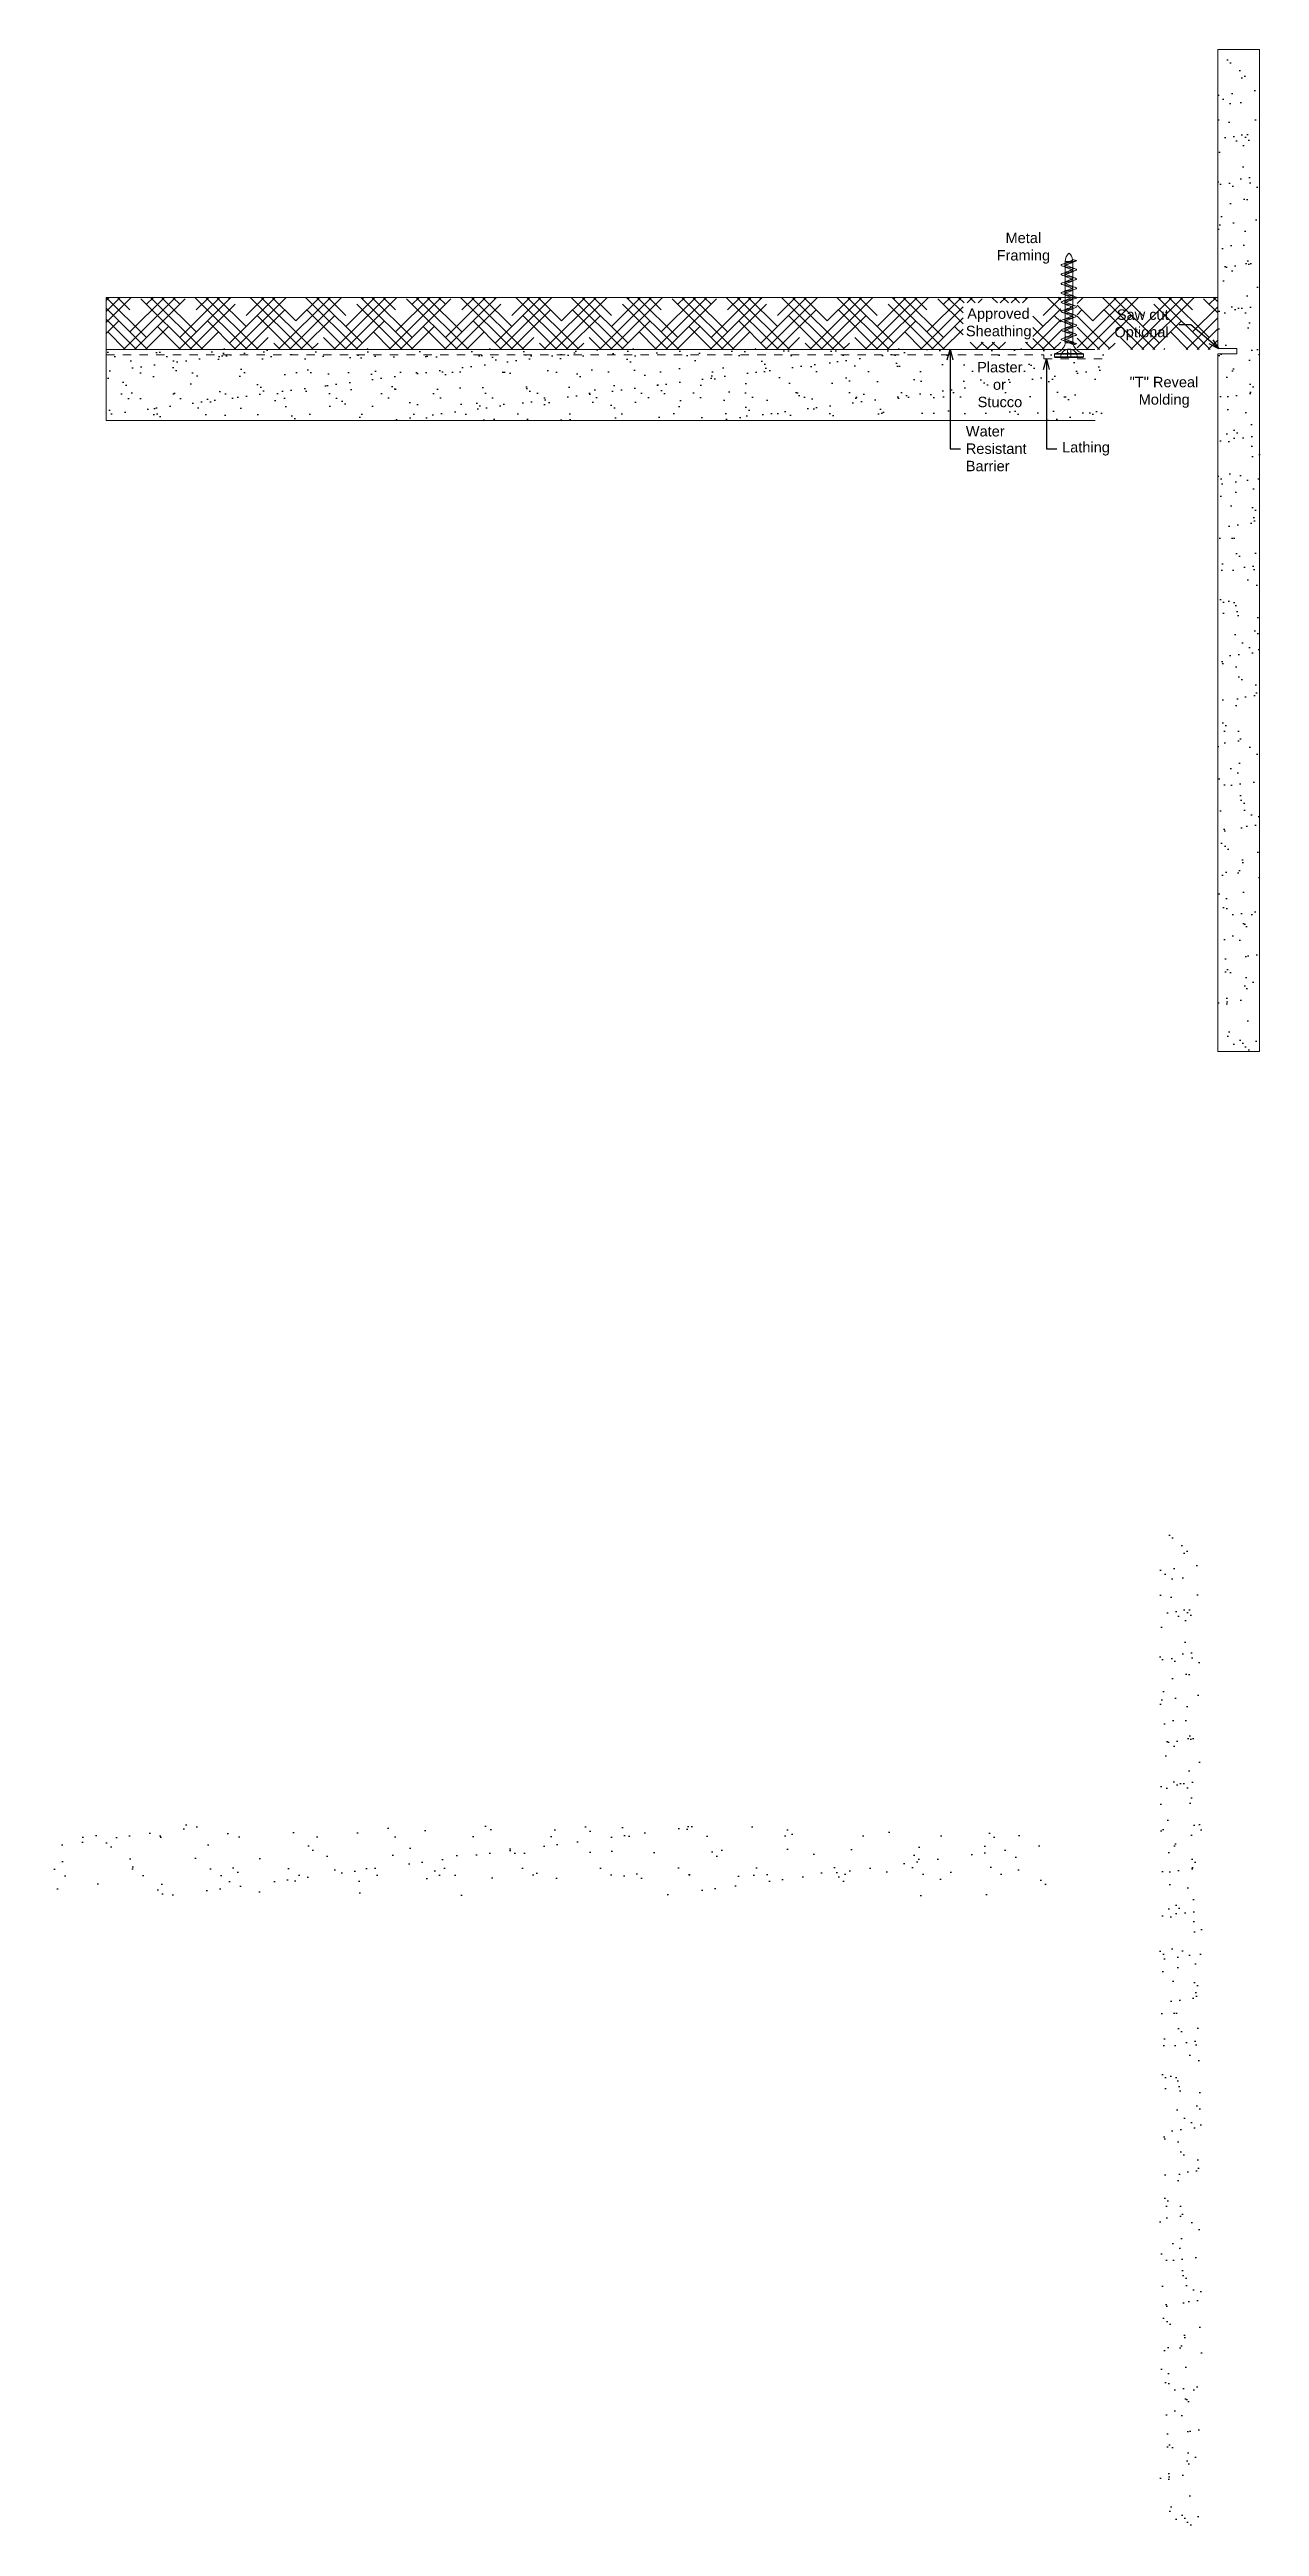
# Model space of a CAD drawing. Header units: inches. Extents: x -77.7 to -63.2, y 96.1 to 125.8.
import ezdxf

# ---------------------------------------------------------------- set-up
doc = ezdxf.new("R2010")
doc.units = ezdxf.units.IN
doc.header["$MEASUREMENT"] = 0
doc.linetypes.add('DASHED', pattern=[0.75, 0.5, -0.25])
doc.styles.get("Standard").update_dxf_attribs({"font": 'arial.ttf', "height": 0.125})
doc.dimstyles.get("Standard").update_dxf_attribs({"dimtxt": 0.125, "dimasz": 0.125, "dimexe": 0.125, "dimexo": 0.125, "dimgap": 0.0625, "dimtad": 0, "dimtih": 1, "dimtoh": 1, "dimdec": 7, "dimzin": 0, "dimdsep": 46, "dimlunit": 4, "dimtxsty": 'Standard', "dimblk": 'OPEN30', "dimcen": 0.125, "dimclrd": 3, "dimclre": 3, "dimclrt": 7, "dimadec": 0, "dimazin": 0, "dimtfac": 1, "dimtdec": 7, "dimtofl": 0, "dimtmove": 0, "dimatfit": 3, "dimldrblk": 'OPEN30', "dimfxl": 1, "dimfrac": 2, "dimtolj": 1, "dimtzin": 0, "dimarcsym": 0})

msp = doc.modelspace()

# ---------------------------------------------------------------- texts
at = {"char_height": 0.125, "attachment_point": 1}
for s, insert in [('\\pi0.46766;Metal\\P\\pi0.36133;Framing', (-66.745, 123.564)), ('\\pi0.30109;Approved \\P\\pi0.28506;Sheathing', (-67.037, 122.657)), ('\\pi0.40234;Plaster\\P\\pi0.59261;or \\P\\pi0.40878;Stucco', (-67.02, 122.015)), ('\\pi0.26732;"T" Reveal\\P\\pi0.3751;Molding', (-65.058, 121.837))]:
    msp.add_mtext_dynamic_manual_height_columns(s, width=1.33708, gutter_width=0.625, heights=[0], dxfattribs=dict(at, insert=insert))
at = {"color": 7, "char_height": 0.125}
for s, insert, attachment_point in [('\\A1;Saw cut \\POptional', (-64.323, 122.459), 6), ('\\A1;Water \\PResistant \\PBarrier', (-66.753, 120.976), 4), ('Lathing', (-65.6, 120.975), 4)]:
    msp.add_mtext(s, dxfattribs=dict(at, insert=insert, attachment_point=attachment_point))

# ---------------------------------------------------------------- blocks, each defined once
blk = doc.blocks.new('_Open30')
at = {"color": 0, "linetype": 'ByBlock', "lineweight": -2}
for p, q in [((-1, 0.27), (0, 0)), ((0, 0), (-1, -0.27)), ((0, 0), (-1, 0))]:
    blk.add_line(p, q, dxfattribs=at)

# ---------------------------------------------------------------- hatches: boundary and pattern name
h = msp.add_hatch()
h.set_pattern_fill('AR-SAND', color=256, scale=0.2, style=0)
h.paths.add_polyline_path([(-63.236, 125.757), (-63.736, 125.757), (-63.736, 122.178), (-63.505, 122.178), (-63.505, 122.114), (-63.736, 122.114), (-63.736, 113.757), (-63.236, 113.757)])
h = msp.add_hatch()
h.set_pattern_fill('HOUND', color=256, scale=1.5, angle=45, style=0)
h.paths.add_polyline_path([(-65.616, 122.789), (-77.05, 122.789), (-77.05, 122.164), (-65.818, 122.164), (-65.616, 122.164)])
h.paths.add_polyline_path([(-66.786, 122.254), (-65.949, 122.254), (-65.949, 122.722), (-66.786, 122.722)], flags=16)
h = msp.add_hatch()
h.set_pattern_fill('HOUND', color=256, scale=1.5, angle=45, style=0)
h.paths.add_polyline_path([(-65.421, 122.789), (-65.421, 122.164), (-65.209, 122.164), (-63.55, 122.164, -0.414214), (-63.534, 122.148), (-63.534, 122.13, -0.414214), (-63.55, 122.114), (-63.505, 122.114), (-63.505, 122.178), (-63.736, 122.178), (-63.736, 122.789)])
h.paths.add_polyline_path([(-64.993, 122.241), (-64.28, 122.241), (-64.28, 122.709), (-64.993, 122.709)], flags=24)
h = msp.add_hatch()
h.set_pattern_fill('AR-SAND', color=256, scale=0.2, style=0)
h.paths.add_polyline_path([(-65.067, 122.099, 0.414214), (-65.083, 122.115), (-65.499, 122.115, 1.581139), (-65.511, 122.115), (-65.801, 122.115, -0.414214), (-65.817, 122.131), (-65.817, 122.149, -0.414214), (-65.801, 122.165), (-77.033, 122.165), (-77.033, 121.315), (-65.188, 121.315, -0.414214), (-65.204, 121.331), (-65.204, 121.349, -0.414214), (-65.188, 121.365), (-65.143, 121.365, 1), (-65.127, 121.365), (-65.083, 121.365, 0.414214), (-65.067, 121.381)])
h = msp.add_hatch()
h.set_pattern_fill('AR-SAND', color=256, scale=0.2, style=0)
h.set_pattern_definition([(37.5, (-0.69426, -17.6708), (-0.0125987, 0.38536475), [0, -0.304, 0, -0.34, 0, -0.325]), (7.5, (-0.69426, -17.6708), (0.3539553, 0.5644292), [0, -0.164, 0, -0.274, 0, -0.105]), (327.5, (-0.94026, -17.6708), (0.6228284, 0.0011318), [0, -0.1, 0, -0.36, 0, -0.47]), (317.5, (-0.94026, -17.6708), (0.6012253, 0.1755351), [0, -0.05, 0, -0.236, 0, -0.27])])
h.paths.add_polyline_path([(-63.93, 108.087), (-64.43, 108.087), (-64.43, 104.508), (-64.199, 104.508), (-64.199, 104.443), (-64.43, 104.443), (-64.43, 96.087), (-63.93, 96.087)])
h = msp.add_hatch()
h.set_pattern_fill('AR-SAND', color=256, scale=0.3, style=0)
h.set_pattern_definition([(37.5, (-0.67726, -17.6697), (-0.018898, 0.5780471), [0, -0.456, 0, -0.51, 0, -0.4875]), (7.5, (-0.67726, -17.6697), (0.530933, 0.846644), [0, -0.246, 0, -0.411, 0, -0.1575]), (327.5, (-1.04626, -17.6697), (0.9342426, 0.0016977), [0, -0.15, 0, -0.54, 0, -0.705]), (317.5, (-1.04626, -17.6697), (0.901838, 0.2633027), [0, -0.075, 0, -0.354, 0, -0.405])])
h.paths.add_polyline_path([(-65.761, 104.428, 0.414214), (-65.777, 104.444), (-66.193, 104.444, 1.581139), (-66.205, 104.444), (-66.495, 104.444, -0.414214), (-66.511, 104.46), (-66.511, 104.478, -0.414214), (-66.495, 104.494), (-77.727, 104.494), (-77.727, 103.644), (-65.882, 103.644, -0.414214), (-65.898, 103.66), (-65.898, 103.678, -0.414214), (-65.882, 103.694), (-65.838, 103.694, 1), (-65.822, 103.694), (-65.777, 103.694, 0.414214), (-65.761, 103.71)])

# ---------------------------------------------------------------- linework, layer by layer
at = {"color": 0, "linetype": 'Continuous', "lineweight": 0}
for p, q in [((-63.736, 122.178), (-63.736, 125.757)), ((-63.736, 125.757), (-63.236, 125.757)), ((-63.236, 125.757), (-63.236, 113.757)), ((-65.511, 123.219), (-65.561, 123.219)), ((-65.561, 123.219), (-65.561, 123.198)), ((-65.561, 123.198), (-65.561, 123.17)), ((-65.561, 123.17), (-65.561, 123.087)), ((-65.511, 123.219), (-65.472, 123.219)), ((-65.472, 123.243), (-65.426, 123.231)), ((-65.472, 123.219), (-65.472, 123.243)), ((-65.426, 123.231), (-65.472, 123.219)), ((-65.472, 123.217), (-65.472, 123.21)), ((-65.472, 123.21), (-65.472, 123.132)), ((-65.561, 123.087), (-65.561, 123.059)), ((-65.561, 123.059), (-65.561, 122.976)), ((-65.561, 122.976), (-65.561, 122.948)), ((-65.561, 122.948), (-65.561, 122.865)), ((-65.561, 122.865), (-65.561, 122.837)), ((-65.472, 123.106), (-65.472, 123.098)), ((-65.472, 123.098), (-65.472, 123.021)), ((-65.472, 122.995), (-65.472, 122.987)), ((-65.472, 122.987), (-65.472, 122.909)), ((-65.472, 122.884), (-65.472, 122.876)), ((-65.472, 122.876), (-65.472, 122.798)), ((-77.05, 121.314), (-77.05, 122.789)), ((-77.05, 122.789), (-63.736, 122.789)), ((-65.561, 122.837), (-65.561, 122.754)), ((-65.561, 122.754), (-65.561, 122.726)), ((-65.561, 122.726), (-65.561, 122.643)), ((-65.561, 122.643), (-65.561, 122.615)), ((-65.561, 122.615), (-65.561, 122.532)), ((-65.472, 122.772), (-65.472, 122.765)), ((-65.472, 122.765), (-65.472, 122.687)), ((-65.472, 122.661), (-65.472, 122.654)), ((-65.472, 122.654), (-65.472, 122.576)), ((-65.472, 122.55), (-65.472, 122.543)), ((-65.472, 122.543), (-65.472, 122.465)), ((-65.561, 122.532), (-65.561, 122.503)), ((-65.561, 122.503), (-65.561, 122.42)), ((-65.561, 122.42), (-65.561, 122.392)), ((-65.561, 122.392), (-65.561, 122.309)), ((-65.561, 122.309), (-65.561, 122.281)), ((-65.561, 122.281), (-65.561, 122.243)), ((-65.472, 122.439), (-65.472, 122.432)), ((-65.472, 122.432), (-65.472, 122.354)), ((-65.472, 122.328), (-65.472, 122.321)), ((-65.472, 122.321), (-65.472, 122.243)), ((-77.05, 122.164), (-65.818, 122.164)), ((-66.397, 122.164), (-65.209, 122.164)), ((-65.69, 122.107), (-65.342, 122.107)), ((-65.69, 122.077), (-65.69, 122.107)), ((-65.69, 122.077), (-65.342, 122.077)), ((-65.685, 122.115), (-65.536, 122.115)), ((-65.682, 122.069), (-65.35, 122.069)), ((-65.472, 122.243), (-65.561, 122.243)), ((-65.536, 122.169), (-65.536, 122.167)), ((-65.536, 122.169), (-65.516, 122.169)), ((-65.536, 122.167), (-65.536, 122.069)), ((-65.536, 122.167), (-65.496, 122.167)), ((-65.536, 122.115), (-65.508, 122.115)), ((-65.53, 122.119), (-65.527, 122.122)), ((-65.517, 122.122), (-65.514, 122.119)), ((-65.516, 122.169), (-65.496, 122.169)), ((-65.508, 122.115), (-65.348, 122.115)), ((-65.496, 122.167), (-65.496, 122.169)), ((-65.496, 122.069), (-65.496, 122.167)), ((-65.472, 122.244), (-65.472, 122.242)), ((-65.342, 122.077), (-65.342, 122.107)), ((-63.505, 122.178), (-63.736, 122.178)), ((-63.736, 113.757), (-63.736, 122.114)), ((-63.736, 122.114), (-63.505, 122.114)), ((-63.505, 122.114), (-63.505, 122.178)), ((-65.205, 121.314), (-77.05, 121.314)), ((-63.236, 113.757), (-63.736, 113.757))]:
    msp.add_line(p, q, dxfattribs=at)
at = {"color": 3}
msp.add_lwpolyline([(-63.817, 122.256), (-64.059, 122.459), (-64.198, 122.459)], dxfattribs=at)
at = {"color": 5, "linetype": 'DASHED', "lineweight": 0, "ltscale": 0.2}
msp.add_lwpolyline([(-77.05, 122.101), (-65.818, 122.101), (-65.818, 122.051), (-65.084, 122.051)], dxfattribs=at)
at = {"color": 0, "linetype": 'Continuous', "lineweight": 0}
for centre, radius, start, end in [((-65.413, 123.212), 0.149, 134.3097, 177.5211), ((-65.62, 123.212), 0.149, 10.0509, 45.6903), ((-65.62, 123.212), 0.149, 2.6403, 10.0509), ((-65.682, 122.107), 0.008, 123.9888, 180), ((-65.682, 122.077), 0.008, 180, 270), ((-65.682, 122.107), 0.008, 105.2919, 123.9888), ((-65.73, 122.283), 0.174, 285.2919, 329.2661), ((-65.516, 122.069), 0.1, 101.537, 180), ((-65.73, 122.283), 0.174, 329.2661, 346.7097), ((-65.541, 122.13), 0.016, 270, 315), ((-65.516, 122.069), 0.1, 78.463, 101.537), ((-65.522, 122.117), 0.007, 45, 135), ((-65.502, 122.13), 0.016, 225, 270), ((-65.516, 122.069), 0.1, 0, 78.463), ((-65.302, 122.283), 0.174, 193.2903, 210.7339), ((-65.302, 122.283), 0.174, 210.7339, 254.7081), ((-65.35, 122.077), 0.008, 270, 0), ((-65.35, 122.107), 0.008, 56.0112, 74.7081), ((-65.35, 122.107), 0.008, 0, 56.0112)]:
    msp.add_arc(centre, radius, start, end, dxfattribs=at)
for points, knots in [([(-65.426, 123.231, 0.01), (-65.426, 123.225, 0.01), (-65.46, 123.213, 0.01), (-65.567, 123.195, 0.01), (-65.623, 123.179, 0.01), (-65.608, 123.169, 0.01), (-65.595, 123.164, 0.01)], [0, 0, 0, 0, 1.009798, 2.019595, 3.029393, 3.755236, 3.755236, 3.755236, 3.755236]), ([(-65.561, 123.152, 0.01), (-65.566, 123.154, 0.01), (-65.571, 123.156, 0.01), (-65.582, 123.16, 0.01), (-65.589, 123.162, 0.01), (-65.595, 123.164, 0.01)], [0.01568658, 0.01568658, 0.01568658, 0.01568658, 0.03282849, 0.03282849, 0.05277882, 0.05277882, 0.05277882, 0.05277882]), ([(-65.595, 123.164, 0.01), (-65.59, 123.163, 0.01), (-65.562, 123.155, 0.01), (-65.495, 123.144, 0.01), (-65.453, 123.134, 0.01), (-65.442, 123.13, 0.01)], [3.755236, 3.755236, 3.755236, 3.755236, 4.039191, 5.048988, 5.679932, 5.679932, 5.679932, 5.679932]), ([(-65.548, 123.204, 0.01), (-65.558, 123.199, 0.01), (-65.573, 123.188, 0.01), (-65.551, 123.171, 0.01), (-65.498, 123.154, 0.01), (-65.473, 123.14, 0.01), (-65.472, 123.133, 0.01), (-65.472, 123.132, 0.01)], [2.19418, 2.19418, 2.19418, 2.19418, 3.029393, 4.039191, 5.048988, 6.058786, 6.283185, 6.283185, 6.283185, 6.283185]), ([(-65.517, 123.191, 0.01), (-65.522, 123.189, 0.01), (-65.531, 123.185, 0.01), (-65.544, 123.18, 0.01), (-65.556, 123.175, 0.01), (-65.567, 123.166, 0.01), (-65.567, 123.159, 0.01), (-65.561, 123.154, 0.01), (-65.561, 123.154, 0.01)], [1.57191, 1.57191, 1.57191, 1.57191, 1.930839, 2.116806, 2.488739, 2.860673, 3.604541, 3.640554, 3.640554, 3.640554, 3.640554]), ([(-65.561, 123.154, 0.01), (-65.556, 123.15, 0.01), (-65.539, 123.142, 0.01), (-65.505, 123.13, 0.01), (-65.483, 123.12, 0.01), (-65.473, 123.112, 0.01), (-65.472, 123.108, 0.01), (-65.472, 123.106, 0.01)], [3.640554, 3.640554, 3.640554, 3.640554, 4.348409, 5.092276, 5.650177, 6.022111, 6.381098, 6.381098, 6.381098, 6.381098]), ([(-65.517, 123.217, 0.01), (-65.525, 123.214, 0.01), (-65.537, 123.209, 0.01), (-65.546, 123.205, 0.01), (-65.548, 123.204, 0.01)], [1.4741157, 1.4741157, 1.4741157, 1.4741157, 2.0195953, 2.1941796, 2.1941796, 2.1941796, 2.1941796]), ([(-65.517, 123.217, 0.01), (-65.517, 123.212, 0.01), (-65.518, 123.208, 0.01), (-65.518, 123.199, 0.01), (-65.517, 123.195, 0.01), (-65.517, 123.191, 0.01)], [-0.02600156, -0.02600156, -0.02600156, -0.02600156, -0.01258495, -0.01258495, 0, 0, 0, 0]), ([(-65.517, 123.191, 0.01), (-65.511, 123.193, 0.01), (-65.505, 123.195, 0.01), (-65.497, 123.199, 0.01), (-65.494, 123.2, 0.01), (-65.49, 123.202, 0.01), (-65.489, 123.202, 0.01), (-65.489, 123.202, 0.01)], [-0.07508693, -0.07508693, -0.07508693, -0.07508693, -0.05678521, -0.05678521, -0.04573262, -0.04573262, -0.04295833, -0.04295833, -0.04295833, -0.04295833]), ([(-65.485, 123.23, 0.01), (-65.487, 123.229, 0.01), (-65.49, 123.227, 0.01), (-65.494, 123.226, 0.01), (-65.495, 123.225, 0.01), (-65.496, 123.224, 0.01), (-65.497, 123.224, 0.01), (-65.499, 123.223, 0.01), (-65.5, 123.223, 0.01), (-65.502, 123.222, 0.01), (-65.503, 123.222, 0.01), (-65.506, 123.22, 0.01), (-65.509, 123.22, 0.01), (-65.511, 123.219, 0.01)], [-0.0315676, -0.0315676, -0.0315676, -0.0315676, -0.02108316, -0.02108316, -0.01735815, -0.01735815, -0.01378387, -0.01378387, -0.01072201, -0.01072201, -0.00700992, -0.00700992, 0, 0, 0, 0]), ([(-65.489, 123.202, 0.01), (-65.488, 123.203, 0.01), (-65.487, 123.203, 0.01), (-65.485, 123.204, 0.01), (-65.484, 123.204, 0.01), (-65.482, 123.206, 0.01), (-65.481, 123.206, 0.01), (-65.478, 123.208, 0.01), (-65.476, 123.209, 0.01), (-65.473, 123.213, 0.01), (-65.472, 123.215, 0.01), (-65.472, 123.217, 0.01)], [-0.04295833, -0.04295833, -0.04295833, -0.04295833, -0.03993469, -0.03993469, -0.0351203, -0.0351203, -0.02941052, -0.02941052, -0.01879638, -0.01879638, 0, 0, 0, 0]), ([(-65.472, 123.219, 0.01), (-65.472, 123.22, 0.01), (-65.472, 123.221, 0.01), (-65.472, 123.224, 0.01), (-65.473, 123.225, 0.01), (-65.474, 123.227, 0.01), (-65.476, 123.228, 0.01), (-65.48, 123.23, 0.01), (-65.482, 123.23, 0.01), (-65.485, 123.23, 0.01)], [-0.0440121, -0.0440121, -0.0440121, -0.0440121, -0.03535463, -0.03535463, -0.02666633, -0.02666633, -0.01265017, -0.01265017, 0, 0, 0, 0]), ([(-65.472, 123.141, 0.01), (-65.469, 123.14, 0.01), (-65.467, 123.139, 0.01), (-65.457, 123.135, 0.01), (-65.45, 123.133, 0.01), (-65.442, 123.13, 0.01)], [0.02089928, 0.02089928, 0.02089928, 0.02089928, 0.02909716, 0.02909716, 0.0531763, 0.0531763, 0.0531763, 0.0531763]), ([(-65.443, 122.908, 0.01), (-65.426, 122.903, 0.01), (-65.416, 122.891, 0.01), (-65.494, 122.874, 0.01), (-65.597, 122.856, 0.01), (-65.62, 122.842, 0.01), (-65.602, 122.833, 0.01), (-65.595, 122.831, 0.01)], [18.234424, 18.234424, 18.234424, 18.234424, 19.186155, 20.195953, 21.20575, 22.215548, 22.594387, 22.594387, 22.594387, 22.594387]), ([(-65.442, 123.13, 0.01), (-65.435, 123.128, 0.01), (-65.417, 123.12, 0.01), (-65.441, 123.106, 0.01), (-65.543, 123.088, 0.01), (-65.621, 123.07, 0.01), (-65.612, 123.059, 0.01), (-65.595, 123.053, 0.01)], [5.679932, 5.679932, 5.679932, 5.679932, 6.058786, 7.068583, 8.078381, 9.088179, 10.039166, 10.039166, 10.039166, 10.039166]), ([(-65.442, 123.019, 0.01), (-65.439, 123.018, 0.01), (-65.421, 123.011, 0.01), (-65.425, 122.999, 0.01), (-65.519, 122.981, 0.01), (-65.596, 122.966, 0.01), (-65.615, 122.954, 0.01), (-65.609, 122.947, 0.01), (-65.598, 122.943, 0.01), (-65.595, 122.942, 0.01)], [11.961784, 11.961784, 11.961784, 11.961784, 12.117572, 13.127369, 14.137167, 15.146965, 15.651863, 16.156762, 16.311198, 16.311198, 16.311198, 16.311198]), ([(-65.561, 123.041, 0.01), (-65.566, 123.043, 0.01), (-65.571, 123.045, 0.01), (-65.582, 123.049, 0.01), (-65.588, 123.051, 0.01), (-65.595, 123.053, 0.01)], [0.01542779, 0.01542779, 0.01542779, 0.01542779, 0.03196157, 0.03196157, 0.0528165, 0.0528165, 0.0528165, 0.0528165]), ([(-65.595, 123.053, 0.01), (-65.594, 123.053, 0.01), (-65.574, 123.047, 0.01), (-65.511, 123.035, 0.01), (-65.457, 123.024, 0.01), (-65.442, 123.019, 0.01)], [10.039166, 10.039166, 10.039166, 10.039166, 10.097976, 11.107774, 11.961784, 11.961784, 11.961784, 11.961784]), ([(-65.561, 122.93, 0.01), (-65.565, 122.932, 0.01), (-65.57, 122.933, 0.01), (-65.581, 122.937, 0.01), (-65.588, 122.94, 0.01), (-65.595, 122.942, 0.01)], [0.01542218, 0.01542218, 0.01542218, 0.01542218, 0.03004918, 0.03004918, 0.05307715, 0.05307715, 0.05307715, 0.05307715]), ([(-65.595, 122.942, 0.01), (-65.58, 122.937, 0.01), (-65.526, 122.926, 0.01), (-65.463, 122.915, 0.01), (-65.444, 122.909, 0.01), (-65.443, 122.908, 0.01)], [16.311198, 16.311198, 16.311198, 16.311198, 17.16656, 18.176357, 18.234424, 18.234424, 18.234424, 18.234424]), ([(-65.548, 123.093, 0.01), (-65.556, 123.089, 0.01), (-65.571, 123.08, 0.01), (-65.561, 123.064, 0.01), (-65.51, 123.046, 0.01), (-65.475, 123.032, 0.01), (-65.471, 123.023, 0.01), (-65.472, 123.021, 0.01)], [8.481887, 8.481887, 8.481887, 8.481887, 9.088179, 10.097976, 11.107774, 12.117572, 12.566371, 12.566371, 12.566371, 12.566371]), ([(-65.548, 122.871, 0.01), (-65.55, 122.87, 0.01), (-65.564, 122.863, 0.01), (-65.573, 122.85, 0.01), (-65.535, 122.832, 0.01), (-65.484, 122.815, 0.01), (-65.471, 122.804, 0.01), (-65.472, 122.798, 0.01)], [21.048695, 21.048695, 21.048695, 21.048695, 21.20575, 22.215548, 23.225346, 24.235143, 25.132145, 25.132145, 25.132145, 25.132145]), ([(-65.517, 123.08, 0.01), (-65.519, 123.079, 0.01), (-65.528, 123.075, 0.01), (-65.542, 123.07, 0.01), (-65.556, 123.063, 0.01), (-65.567, 123.055, 0.01), (-65.566, 123.048, 0.01), (-65.561, 123.043, 0.01), (-65.561, 123.043, 0.01)], [7.855043, 7.855043, 7.855043, 7.855043, 8.028057, 8.399991, 8.771925, 9.143859, 9.887726, 9.922061, 9.922061, 9.922061, 9.922061]), ([(-65.517, 122.969, 0.01), (-65.519, 122.968, 0.01), (-65.528, 122.964, 0.01), (-65.547, 122.957, 0.01), (-65.568, 122.946, 0.01), (-65.567, 122.937, 0.01), (-65.561, 122.932, 0.01), (-65.561, 122.932, 0.01)], [14.138343, 14.138343, 14.138343, 14.138343, 14.311242, 14.683176, 15.427044, 16.170912, 16.206396, 16.206396, 16.206396, 16.206396]), ([(-65.517, 122.857, 0.01), (-65.522, 122.855, 0.01), (-65.531, 122.852, 0.01), (-65.544, 122.847, 0.01), (-65.556, 122.841, 0.01), (-65.567, 122.832, 0.01), (-65.567, 122.826, 0.01), (-65.561, 122.821, 0.01), (-65.561, 122.821, 0.01)], [20.421467, 20.421467, 20.421467, 20.421467, 20.780395, 20.966362, 21.338295, 21.710229, 22.454097, 22.490094, 22.490094, 22.490094, 22.490094]), ([(-65.548, 122.982, 0.01), (-65.553, 122.979, 0.01), (-65.562, 122.974, 0.01), (-65.568, 122.966, 0.01), (-65.56, 122.954, 0.01), (-65.522, 122.939, 0.01), (-65.48, 122.924, 0.01), (-65.472, 122.914, 0.01), (-65.472, 122.911, 0.01)], [14.767282, 14.767282, 14.767282, 14.767282, 15.146965, 15.651863, 16.156762, 17.16656, 18.176357, 18.787429, 18.787429, 18.787429, 18.787429]), ([(-65.561, 123.043, 0.01), (-65.559, 123.041, 0.01), (-65.552, 123.037, 0.01), (-65.533, 123.028, 0.01), (-65.502, 123.017, 0.01), (-65.478, 123.006, 0.01), (-65.472, 122.999, 0.01), (-65.472, 122.996, 0.01), (-65.472, 122.995, 0.01)], [9.922061, 9.922061, 9.922061, 9.922061, 10.25966, 10.631594, 11.375462, 12.119329, 12.491263, 12.664169, 12.664169, 12.664169, 12.664169]), ([(-65.561, 122.932, 0.01), (-65.559, 122.93, 0.01), (-65.552, 122.926, 0.01), (-65.533, 122.917, 0.01), (-65.508, 122.909, 0.01), (-65.488, 122.9, 0.01), (-65.476, 122.893, 0.01), (-65.472, 122.888, 0.01), (-65.472, 122.885, 0.01), (-65.472, 122.884, 0.01)], [16.206396, 16.206396, 16.206396, 16.206396, 16.542845, 16.914779, 17.658647, 18.030581, 18.402515, 18.774449, 18.947463, 18.947463, 18.947463, 18.947463]), ([(-65.517, 123.106, 0.01), (-65.522, 123.104, 0.01), (-65.533, 123.099, 0.01), (-65.543, 123.095, 0.01), (-65.548, 123.093, 0.01)], [7.7571521, 7.7571521, 7.7571521, 7.7571521, 8.0783811, 8.4818868, 8.4818868, 8.4818868, 8.4818868]), ([(-65.517, 122.995, 0.01), (-65.518, 122.994, 0.01), (-65.529, 122.99, 0.01), (-65.541, 122.985, 0.01), (-65.548, 122.982, 0.01)], [14.0403375, 14.0403375, 14.0403375, 14.0403375, 14.1371669, 14.7672822, 14.7672822, 14.7672822, 14.7672822]), ([(-65.517, 123.106, 0.01), (-65.517, 123.102, 0.01), (-65.518, 123.097, 0.01), (-65.518, 123.093, 0.01), (-65.518, 123.093, 0.01), (-65.518, 123.088, 0.01), (-65.517, 123.084, 0.01), (-65.517, 123.08, 0.01)], [-0.02600653, -0.02600653, -0.02600653, -0.02600653, -0.01349972, -0.01349972, -0.01258495, -0.01258495, 0, 0, 0, 0]), ([(-65.517, 122.995, 0.01), (-65.517, 122.99, 0.01), (-65.518, 122.986, 0.01), (-65.518, 122.977, 0.01), (-65.517, 122.973, 0.01), (-65.517, 122.969, 0.01)], [-0.02600156, -0.02600156, -0.02600156, -0.02600156, -0.01258495, -0.01258495, 0, 0, 0, 0]), ([(-65.517, 122.883, 0.01), (-65.517, 122.879, 0.01), (-65.518, 122.875, 0.01), (-65.518, 122.866, 0.01), (-65.517, 122.862, 0.01), (-65.517, 122.857, 0.01)], [-0.02600156, -0.02600156, -0.02600156, -0.02600156, -0.01258495, -0.01258495, 0, 0, 0, 0]), ([(-65.472, 123.132, 0.01), (-65.472, 123.129, 0.01), (-65.473, 123.127, 0.01), (-65.476, 123.124, 0.01), (-65.478, 123.123, 0.01), (-65.481, 123.121, 0.01), (-65.482, 123.12, 0.01), (-65.484, 123.119, 0.01), (-65.485, 123.118, 0.01), (-65.488, 123.117, 0.01), (-65.489, 123.116, 0.01), (-65.493, 123.114, 0.01), (-65.496, 123.113, 0.01), (-65.505, 123.11, 0.01), (-65.511, 123.108, 0.01), (-65.517, 123.106, 0.01)], [-0.07508693, -0.07508693, -0.07508693, -0.07508693, -0.05678521, -0.05678521, -0.04573262, -0.04573262, -0.03993469, -0.03993469, -0.0351203, -0.0351203, -0.02941052, -0.02941052, -0.01879638, -0.01879638, 0, 0, 0, 0]), ([(-65.517, 123.08, 0.01), (-65.511, 123.082, 0.01), (-65.505, 123.084, 0.01), (-65.497, 123.088, 0.01), (-65.494, 123.089, 0.01), (-65.49, 123.09, 0.01), (-65.489, 123.091, 0.01), (-65.488, 123.091, 0.01)], [-0.07508693, -0.07508693, -0.07508693, -0.07508693, -0.05678521, -0.05678521, -0.04573262, -0.04573262, -0.04259598, -0.04259598, -0.04259598, -0.04259598]), ([(-65.472, 123.021, 0.01), (-65.472, 123.018, 0.01), (-65.473, 123.016, 0.01), (-65.476, 123.013, 0.01), (-65.478, 123.011, 0.01), (-65.481, 123.01, 0.01), (-65.482, 123.009, 0.01), (-65.484, 123.008, 0.01), (-65.485, 123.007, 0.01), (-65.488, 123.006, 0.01), (-65.489, 123.005, 0.01), (-65.493, 123.003, 0.01), (-65.496, 123.002, 0.01), (-65.505, 122.999, 0.01), (-65.511, 122.997, 0.01), (-65.517, 122.995, 0.01)], [-0.07508693, -0.07508693, -0.07508693, -0.07508693, -0.05678521, -0.05678521, -0.04573262, -0.04573262, -0.03993469, -0.03993469, -0.0351203, -0.0351203, -0.02941052, -0.02941052, -0.01879638, -0.01879638, 0, 0, 0, 0]), ([(-65.517, 122.969, 0.01), (-65.511, 122.971, 0.01), (-65.505, 122.973, 0.01), (-65.497, 122.976, 0.01), (-65.494, 122.978, 0.01), (-65.49, 122.979, 0.01), (-65.489, 122.98, 0.01), (-65.488, 122.98, 0.01)], [-0.07508693, -0.07508693, -0.07508693, -0.07508693, -0.05678521, -0.05678521, -0.04573262, -0.04573262, -0.04237835, -0.04237835, -0.04237835, -0.04237835]), ([(-65.472, 122.909, 0.01), (-65.472, 122.907, 0.01), (-65.473, 122.905, 0.01), (-65.476, 122.902, 0.01), (-65.478, 122.9, 0.01), (-65.481, 122.898, 0.01), (-65.482, 122.898, 0.01), (-65.484, 122.896, 0.01), (-65.485, 122.896, 0.01), (-65.488, 122.895, 0.01), (-65.489, 122.894, 0.01), (-65.493, 122.892, 0.01), (-65.496, 122.891, 0.01), (-65.505, 122.888, 0.01), (-65.511, 122.886, 0.01), (-65.517, 122.883, 0.01)], [-0.07508693, -0.07508693, -0.07508693, -0.07508693, -0.05678521, -0.05678521, -0.04573262, -0.04573262, -0.03993469, -0.03993469, -0.0351203, -0.0351203, -0.02941052, -0.02941052, -0.01879638, -0.01879638, 0, 0, 0, 0]), ([(-65.517, 122.857, 0.01), (-65.511, 122.86, 0.01), (-65.505, 122.862, 0.01), (-65.497, 122.865, 0.01), (-65.494, 122.867, 0.01), (-65.489, 122.869, 0.01), (-65.488, 122.869, 0.01), (-65.486, 122.87, 0.01), (-65.486, 122.87, 0.01), (-65.486, 122.87, 0.01)], [-0.07508693, -0.07508693, -0.07508693, -0.07508693, -0.05678521, -0.05678521, -0.04573262, -0.04573262, -0.03993469, -0.03993469, -0.03959305, -0.03959305, -0.03959305, -0.03959305]), ([(-65.488, 123.091, 0.01), (-65.488, 123.092, 0.01), (-65.487, 123.092, 0.01), (-65.485, 123.093, 0.01), (-65.484, 123.093, 0.01), (-65.482, 123.094, 0.01), (-65.481, 123.095, 0.01), (-65.478, 123.097, 0.01), (-65.476, 123.098, 0.01), (-65.473, 123.102, 0.01), (-65.472, 123.104, 0.01), (-65.472, 123.106, 0.01)], [-0.04259598, -0.04259598, -0.04259598, -0.04259598, -0.03993469, -0.03993469, -0.0351203, -0.0351203, -0.02941052, -0.02941052, -0.01879638, -0.01879638, 0, 0, 0, 0]), ([(-65.488, 122.98, 0.01), (-65.488, 122.98, 0.01), (-65.487, 122.981, 0.01), (-65.485, 122.982, 0.01), (-65.484, 122.982, 0.01), (-65.482, 122.983, 0.01), (-65.481, 122.984, 0.01), (-65.478, 122.986, 0.01), (-65.476, 122.987, 0.01), (-65.473, 122.99, 0.01), (-65.472, 122.993, 0.01), (-65.472, 122.995, 0.01)], [-0.04237835, -0.04237835, -0.04237835, -0.04237835, -0.03993469, -0.03993469, -0.0351203, -0.0351203, -0.02941052, -0.02941052, -0.01879638, -0.01879638, 0, 0, 0, 0]), ([(-65.486, 122.87, 0.01), (-65.485, 122.871, 0.01), (-65.484, 122.871, 0.01), (-65.482, 122.872, 0.01), (-65.481, 122.873, 0.01), (-65.478, 122.875, 0.01), (-65.476, 122.876, 0.01), (-65.473, 122.879, 0.01), (-65.472, 122.881, 0.01), (-65.472, 122.884, 0.01)], [-0.03959305, -0.03959305, -0.03959305, -0.03959305, -0.0351203, -0.0351203, -0.02941052, -0.02941052, -0.01879638, -0.01879638, 0, 0, 0, 0]), ([(-65.472, 123.106, 0.01), (-65.472, 123.11, 0.01), (-65.472, 123.115, 0.01), (-65.472, 123.123, 0.01), (-65.472, 123.127, 0.01), (-65.472, 123.131, 0.01), (-65.472, 123.132, 0.01), (-65.472, 123.132, 0.01)], [-0.02601093, -0.02601093, -0.02601093, -0.02601093, -0.01259046, -0.01259046, -0.00064316, -0.00064316, 0, 0, 0, 0]), ([(-65.472, 123.03, 0.01), (-65.469, 123.029, 0.01), (-65.466, 123.028, 0.01), (-65.456, 123.024, 0.01), (-65.449, 123.022, 0.01), (-65.442, 123.019, 0.01)], [0.0207103, 0.0207103, 0.0207103, 0.0207103, 0.03024311, 0.03024311, 0.05317165, 0.05317165, 0.05317165, 0.05317165]), ([(-65.472, 122.995, 0.01), (-65.472, 122.999, 0.01), (-65.472, 123.004, 0.01), (-65.472, 123.012, 0.01), (-65.472, 123.016, 0.01), (-65.472, 123.02, 0.01), (-65.472, 123.02, 0.01), (-65.472, 123.021, 0.01)], [-0.02601093, -0.02601093, -0.02601093, -0.02601093, -0.01259046, -0.01259046, -0.00064316, -0.00064316, 0, 0, 0, 0]), ([(-65.472, 122.919, 0.01), (-65.468, 122.917, 0.01), (-65.465, 122.916, 0.01), (-65.455, 122.913, 0.01), (-65.449, 122.91, 0.01), (-65.443, 122.908, 0.01)], [0.02067014, 0.02067014, 0.02067014, 0.02067014, 0.03213988, 0.03213988, 0.05285111, 0.05285111, 0.05285111, 0.05285111]), ([(-65.472, 122.884, 0.01), (-65.472, 122.888, 0.01), (-65.472, 122.892, 0.01), (-65.472, 122.901, 0.01), (-65.472, 122.905, 0.01), (-65.472, 122.909, 0.01), (-65.472, 122.909, 0.01), (-65.472, 122.909, 0.01)], [-0.02601093, -0.02601093, -0.02601093, -0.02601093, -0.01259046, -0.01259046, -0.00064316, -0.00064316, 0, 0, 0, 0]), ([(-65.442, 122.686, 0.01), (-65.434, 122.683, 0.01), (-65.416, 122.674, 0.01), (-65.446, 122.661, 0.01), (-65.519, 122.647, 0.01), (-65.581, 122.635, 0.01), (-65.617, 122.624, 0.01), (-65.611, 122.615, 0.01), (-65.598, 122.61, 0.01), (-65.595, 122.609, 0.01)], [30.811147, 30.811147, 30.811147, 30.811147, 31.303727, 32.313524, 32.986723, 33.659921, 34.33312, 35.006318, 35.164653, 35.164653, 35.164653, 35.164653]), ([(-65.443, 122.575, 0.01), (-65.432, 122.571, 0.01), (-65.419, 122.564, 0.01), (-65.44, 122.552, 0.01), (-65.496, 122.54, 0.01), (-65.562, 122.528, 0.01), (-65.609, 122.516, 0.01), (-65.616, 122.506, 0.01), (-65.602, 122.5, 0.01), (-65.595, 122.498, 0.01)], [37.089012, 37.089012, 37.089012, 37.089012, 37.699112, 38.37231, 39.045509, 39.718707, 40.391906, 41.065104, 41.446457, 41.446457, 41.446457, 41.446457]), ([(-65.443, 122.797, 0.01), (-65.43, 122.793, 0.01), (-65.415, 122.783, 0.01), (-65.471, 122.766, 0.01), (-65.577, 122.749, 0.01), (-65.622, 122.733, 0.01), (-65.606, 122.724, 0.01), (-65.595, 122.72, 0.01)], [24.519165, 24.519165, 24.519165, 24.519165, 25.244941, 26.254739, 27.264536, 28.274334, 28.883464, 28.883464, 28.883464, 28.883464]), ([(-65.561, 122.819, 0.01), (-65.565, 122.82, 0.01), (-65.569, 122.822, 0.01), (-65.58, 122.826, 0.01), (-65.588, 122.829, 0.01), (-65.595, 122.831, 0.01)], [0.01566187, 0.01566187, 0.01566187, 0.01566187, 0.02909593, 0.02909593, 0.05317573, 0.05317573, 0.05317573, 0.05317573]), ([(-65.595, 122.831, 0.01), (-65.584, 122.827, 0.01), (-65.542, 122.818, 0.01), (-65.475, 122.806, 0.01), (-65.448, 122.799, 0.01), (-65.443, 122.797, 0.01)], [22.594387, 22.594387, 22.594387, 22.594387, 23.225346, 24.235143, 24.519165, 24.519165, 24.519165, 24.519165]), ([(-65.561, 122.708, 0.01), (-65.565, 122.709, 0.01), (-65.569, 122.711, 0.01), (-65.58, 122.715, 0.01), (-65.587, 122.717, 0.01), (-65.595, 122.72, 0.01)], [0.01578721, 0.01578721, 0.01578721, 0.01578721, 0.02928883, 0.02928883, 0.05292256, 0.05292256, 0.05292256, 0.05292256]), ([(-65.595, 122.72, 0.01), (-65.588, 122.718, 0.01), (-65.556, 122.709, 0.01), (-65.488, 122.698, 0.01), (-65.452, 122.689, 0.01), (-65.442, 122.686, 0.01)], [28.883464, 28.883464, 28.883464, 28.883464, 29.284132, 30.293929, 30.811147, 30.811147, 30.811147, 30.811147]), ([(-65.561, 122.597, 0.01), (-65.565, 122.598, 0.01), (-65.57, 122.6, 0.01), (-65.581, 122.604, 0.01), (-65.588, 122.606, 0.01), (-65.595, 122.609, 0.01)], [0.01559054, 0.01559054, 0.01559054, 0.01559054, 0.02989681, 0.02989681, 0.05306832, 0.05306832, 0.05306832, 0.05306832]), ([(-65.595, 122.609, 0.01), (-65.586, 122.606, 0.01), (-65.557, 122.599, 0.01), (-65.496, 122.588, 0.01), (-65.457, 122.58, 0.01), (-65.444, 122.575, 0.01), (-65.443, 122.575, 0.01)], [35.164653, 35.164653, 35.164653, 35.164653, 35.679517, 36.352715, 37.025913, 37.089012, 37.089012, 37.089012, 37.089012]), ([(-65.548, 122.76, 0.01), (-65.56, 122.754, 0.01), (-65.574, 122.742, 0.01), (-65.546, 122.725, 0.01), (-65.492, 122.707, 0.01), (-65.472, 122.695, 0.01), (-65.472, 122.688, 0.01), (-65.472, 122.687, 0.01)], [27.326888, 27.326888, 27.326888, 27.326888, 28.274334, 29.284132, 30.293929, 31.303727, 31.415842, 31.415842, 31.415842, 31.415842]), ([(-65.517, 122.746, 0.01), (-65.522, 122.744, 0.01), (-65.531, 122.741, 0.01), (-65.544, 122.736, 0.01), (-65.556, 122.73, 0.01), (-65.567, 122.721, 0.01), (-65.567, 122.715, 0.01), (-65.561, 122.71, 0.01), (-65.561, 122.71, 0.01)], [26.704652, 26.704652, 26.704652, 26.704652, 27.06358, 27.249547, 27.621481, 27.993414, 28.737282, 28.773294, 28.773294, 28.773294, 28.773294]), ([(-65.548, 122.648, 0.01), (-65.549, 122.648, 0.01), (-65.557, 122.644, 0.01), (-65.569, 122.636, 0.01), (-65.563, 122.624, 0.01), (-65.539, 122.612, 0.01), (-65.505, 122.6, 0.01), (-65.478, 122.588, 0.01), (-65.471, 122.58, 0.01), (-65.472, 122.576, 0.01)], [33.613487, 33.613487, 33.613487, 33.613487, 33.659921, 34.33312, 35.006318, 35.679517, 36.352715, 37.025913, 37.699063, 37.699063, 37.699063, 37.699063]), ([(-65.517, 122.635, 0.01), (-65.519, 122.634, 0.01), (-65.528, 122.631, 0.01), (-65.542, 122.626, 0.01), (-65.556, 122.619, 0.01), (-65.567, 122.61, 0.01), (-65.566, 122.603, 0.01), (-65.561, 122.599, 0.01), (-65.561, 122.599, 0.01)], [32.987785, 32.987785, 32.987785, 32.987785, 33.160798, 33.532732, 33.904666, 34.2766, 35.020468, 35.054805, 35.054805, 35.054805, 35.054805]), ([(-65.561, 122.821, 0.01), (-65.556, 122.817, 0.01), (-65.539, 122.808, 0.01), (-65.505, 122.796, 0.01), (-65.48, 122.785, 0.01), (-65.472, 122.778, 0.01), (-65.472, 122.773, 0.01), (-65.472, 122.772, 0.01)], [22.490094, 22.490094, 22.490094, 22.490094, 23.197965, 23.941832, 24.499733, 25.057634, 25.230776, 25.230776, 25.230776, 25.230776]), ([(-65.561, 122.71, 0.01), (-65.556, 122.706, 0.01), (-65.539, 122.697, 0.01), (-65.505, 122.685, 0.01), (-65.483, 122.675, 0.01), (-65.473, 122.668, 0.01), (-65.472, 122.663, 0.01), (-65.472, 122.661, 0.01)], [28.773294, 28.773294, 28.773294, 28.773294, 29.48115, 30.225018, 30.782918, 31.154852, 31.513839, 31.513839, 31.513839, 31.513839]), ([(-65.561, 122.599, 0.01), (-65.559, 122.597, 0.01), (-65.552, 122.593, 0.01), (-65.533, 122.584, 0.01), (-65.502, 122.573, 0.01), (-65.478, 122.562, 0.01), (-65.472, 122.554, 0.01), (-65.472, 122.551, 0.01), (-65.472, 122.55, 0.01)], [35.054805, 35.054805, 35.054805, 35.054805, 35.392401, 35.764335, 36.508203, 37.252071, 37.624005, 37.79691, 37.79691, 37.79691, 37.79691]), ([(-65.517, 122.772, 0.01), (-65.527, 122.768, 0.01), (-65.538, 122.764, 0.01), (-65.547, 122.76, 0.01), (-65.548, 122.76, 0.01)], [26.6073917, 26.6073917, 26.6073917, 26.6073917, 27.2645362, 27.3268881, 27.3268881, 27.3268881, 27.3268881]), ([(-65.517, 122.661, 0.01), (-65.518, 122.661, 0.01), (-65.529, 122.656, 0.01), (-65.541, 122.652, 0.01), (-65.548, 122.648, 0.01)], [32.8898934, 32.8898934, 32.8898934, 32.8898934, 32.9867229, 33.6134872, 33.6134872, 33.6134872, 33.6134872]), ([(-65.517, 122.55, 0.01), (-65.525, 122.547, 0.01), (-65.537, 122.543, 0.01), (-65.546, 122.538, 0.01), (-65.548, 122.537, 0.01)], [39.1732832, 39.1732832, 39.1732832, 39.1732832, 39.7187071, 39.8962707, 39.8962707, 39.8962707, 39.8962707]), ([(-65.517, 122.772, 0.01), (-65.517, 122.768, 0.01), (-65.518, 122.763, 0.01), (-65.518, 122.755, 0.01), (-65.517, 122.75, 0.01), (-65.517, 122.746, 0.01)], [-0.02600156, -0.02600156, -0.02600156, -0.02600156, -0.01258495, -0.01258495, 0, 0, 0, 0]), ([(-65.517, 122.661, 0.01), (-65.517, 122.657, 0.01), (-65.518, 122.652, 0.01), (-65.518, 122.644, 0.01), (-65.517, 122.639, 0.01), (-65.517, 122.635, 0.01)], [-0.02600156, -0.02600156, -0.02600156, -0.02600156, -0.01258495, -0.01258495, 0, 0, 0, 0]), ([(-65.517, 122.55, 0.01), (-65.517, 122.546, 0.01), (-65.518, 122.541, 0.01), (-65.518, 122.532, 0.01), (-65.517, 122.528, 0.01), (-65.517, 122.524, 0.01)], [-0.02600156, -0.02600156, -0.02600156, -0.02600156, -0.01258495, -0.01258495, 0, 0, 0, 0]), ([(-65.472, 122.798, 0.01), (-65.472, 122.796, 0.01), (-65.473, 122.794, 0.01), (-65.476, 122.791, 0.01), (-65.478, 122.789, 0.01), (-65.481, 122.787, 0.01), (-65.482, 122.787, 0.01), (-65.484, 122.785, 0.01), (-65.485, 122.785, 0.01), (-65.488, 122.784, 0.01), (-65.489, 122.783, 0.01), (-65.493, 122.781, 0.01), (-65.496, 122.78, 0.01), (-65.505, 122.777, 0.01), (-65.511, 122.774, 0.01), (-65.517, 122.772, 0.01)], [-0.07508693, -0.07508693, -0.07508693, -0.07508693, -0.05678521, -0.05678521, -0.04573262, -0.04573262, -0.03993469, -0.03993469, -0.0351203, -0.0351203, -0.02941052, -0.02941052, -0.01879638, -0.01879638, 0, 0, 0, 0]), ([(-65.517, 122.746, 0.01), (-65.511, 122.749, 0.01), (-65.505, 122.751, 0.01), (-65.497, 122.754, 0.01), (-65.494, 122.756, 0.01), (-65.49, 122.757, 0.01), (-65.489, 122.757, 0.01), (-65.489, 122.758, 0.01)], [-0.07508693, -0.07508693, -0.07508693, -0.07508693, -0.05678521, -0.05678521, -0.04573262, -0.04573262, -0.04291092, -0.04291092, -0.04291092, -0.04291092]), ([(-65.472, 122.687, 0.01), (-65.472, 122.685, 0.01), (-65.473, 122.683, 0.01), (-65.476, 122.679, 0.01), (-65.478, 122.678, 0.01), (-65.481, 122.676, 0.01), (-65.482, 122.675, 0.01), (-65.484, 122.674, 0.01), (-65.485, 122.674, 0.01), (-65.488, 122.673, 0.01), (-65.489, 122.672, 0.01), (-65.493, 122.67, 0.01), (-65.496, 122.669, 0.01), (-65.505, 122.665, 0.01), (-65.511, 122.663, 0.01), (-65.517, 122.661, 0.01)], [-0.07508693, -0.07508693, -0.07508693, -0.07508693, -0.05678521, -0.05678521, -0.04573262, -0.04573262, -0.03993469, -0.03993469, -0.0351203, -0.0351203, -0.02941052, -0.02941052, -0.01879638, -0.01879638, 0, 0, 0, 0]), ([(-65.517, 122.635, 0.01), (-65.511, 122.637, 0.01), (-65.505, 122.64, 0.01), (-65.497, 122.643, 0.01), (-65.494, 122.644, 0.01), (-65.49, 122.646, 0.01), (-65.489, 122.646, 0.01), (-65.489, 122.647, 0.01)], [-0.07508693, -0.07508693, -0.07508693, -0.07508693, -0.05678521, -0.05678521, -0.04573262, -0.04573262, -0.04277046, -0.04277046, -0.04277046, -0.04277046]), ([(-65.472, 122.576, 0.01), (-65.472, 122.574, 0.01), (-65.473, 122.572, 0.01), (-65.476, 122.568, 0.01), (-65.478, 122.567, 0.01), (-65.481, 122.565, 0.01), (-65.482, 122.564, 0.01), (-65.484, 122.563, 0.01), (-65.485, 122.563, 0.01), (-65.488, 122.561, 0.01), (-65.489, 122.561, 0.01), (-65.493, 122.559, 0.01), (-65.496, 122.558, 0.01), (-65.505, 122.554, 0.01), (-65.511, 122.552, 0.01), (-65.517, 122.55, 0.01)], [-0.07508693, -0.07508693, -0.07508693, -0.07508693, -0.05678521, -0.05678521, -0.04573262, -0.04573262, -0.03993469, -0.03993469, -0.0351203, -0.0351203, -0.02941052, -0.02941052, -0.01879638, -0.01879638, 0, 0, 0, 0]), ([(-65.489, 122.758, 0.01), (-65.488, 122.758, 0.01), (-65.487, 122.758, 0.01), (-65.485, 122.759, 0.01), (-65.484, 122.76, 0.01), (-65.482, 122.761, 0.01), (-65.481, 122.762, 0.01), (-65.478, 122.764, 0.01), (-65.476, 122.765, 0.01), (-65.473, 122.768, 0.01), (-65.472, 122.77, 0.01), (-65.472, 122.772, 0.01)], [-0.04291092, -0.04291092, -0.04291092, -0.04291092, -0.03993469, -0.03993469, -0.0351203, -0.0351203, -0.02941052, -0.02941052, -0.01879638, -0.01879638, 0, 0, 0, 0]), ([(-65.489, 122.647, 0.01), (-65.488, 122.647, 0.01), (-65.487, 122.647, 0.01), (-65.485, 122.648, 0.01), (-65.484, 122.649, 0.01), (-65.482, 122.65, 0.01), (-65.481, 122.651, 0.01), (-65.478, 122.653, 0.01), (-65.476, 122.654, 0.01), (-65.473, 122.657, 0.01), (-65.472, 122.659, 0.01), (-65.472, 122.661, 0.01)], [-0.04277046, -0.04277046, -0.04277046, -0.04277046, -0.03993469, -0.03993469, -0.0351203, -0.0351203, -0.02941052, -0.02941052, -0.01879638, -0.01879638, 0, 0, 0, 0]), ([(-65.488, 122.536, 0.01), (-65.488, 122.536, 0.01), (-65.487, 122.536, 0.01), (-65.485, 122.537, 0.01), (-65.484, 122.538, 0.01), (-65.482, 122.539, 0.01), (-65.481, 122.54, 0.01), (-65.478, 122.541, 0.01), (-65.476, 122.543, 0.01), (-65.473, 122.546, 0.01), (-65.472, 122.548, 0.01), (-65.472, 122.55, 0.01)], [-0.04263101, -0.04263101, -0.04263101, -0.04263101, -0.03993469, -0.03993469, -0.0351203, -0.0351203, -0.02941052, -0.02941052, -0.01879638, -0.01879638, 0, 0, 0, 0]), ([(-65.472, 122.808, 0.01), (-65.468, 122.806, 0.01), (-65.465, 122.805, 0.01), (-65.455, 122.801, 0.01), (-65.449, 122.799, 0.01), (-65.443, 122.797, 0.01)], [0.02097127, 0.02097127, 0.02097127, 0.02097127, 0.03281268, 0.03281268, 0.05277989, 0.05277989, 0.05277989, 0.05277989]), ([(-65.472, 122.772, 0.01), (-65.472, 122.777, 0.01), (-65.472, 122.781, 0.01), (-65.472, 122.79, 0.01), (-65.472, 122.794, 0.01), (-65.472, 122.798, 0.01), (-65.472, 122.798, 0.01), (-65.472, 122.798, 0.01)], [-0.02601093, -0.02601093, -0.02601093, -0.02601093, -0.01259046, -0.01259046, -0.00064316, -0.00064316, 0, 0, 0, 0]), ([(-65.472, 122.696, 0.01), (-65.469, 122.695, 0.01), (-65.467, 122.695, 0.01), (-65.457, 122.691, 0.01), (-65.45, 122.688, 0.01), (-65.442, 122.686, 0.01)], [0.02094699, 0.02094699, 0.02094699, 0.02094699, 0.02886769, 0.02886769, 0.05310907, 0.05310907, 0.05310907, 0.05310907]), ([(-65.472, 122.661, 0.01), (-65.472, 122.666, 0.01), (-65.472, 122.67, 0.01), (-65.472, 122.679, 0.01), (-65.472, 122.683, 0.01), (-65.472, 122.687, 0.01), (-65.472, 122.687, 0.01), (-65.472, 122.687, 0.01)], [-0.02601093, -0.02601093, -0.02601093, -0.02601093, -0.01259046, -0.01259046, -0.00064316, -0.00064316, 0, 0, 0, 0]), ([(-65.472, 122.585, 0.01), (-65.469, 122.584, 0.01), (-65.466, 122.583, 0.01), (-65.456, 122.58, 0.01), (-65.449, 122.577, 0.01), (-65.443, 122.575, 0.01)], [0.02082123, 0.02082123, 0.02082123, 0.02082123, 0.03068188, 0.03068188, 0.05294227, 0.05294227, 0.05294227, 0.05294227]), ([(-65.472, 122.55, 0.01), (-65.472, 122.555, 0.01), (-65.472, 122.559, 0.01), (-65.472, 122.568, 0.01), (-65.472, 122.572, 0.01), (-65.472, 122.576, 0.01), (-65.472, 122.576, 0.01), (-65.472, 122.576, 0.01)], [-0.02601093, -0.02601093, -0.02601093, -0.02601093, -0.01259046, -0.01259046, -0.00064316, -0.00064316, 0, 0, 0, 0]), ([(-65.443, 122.353, 0.01), (-65.428, 122.348, 0.01), (-65.415, 122.337, 0.01), (-65.482, 122.32, 0.01), (-65.588, 122.302, 0.01), (-65.621, 122.287, 0.01), (-65.604, 122.278, 0.01), (-65.595, 122.276, 0.01)], [49.649814, 49.649814, 49.649814, 49.649814, 50.489882, 51.49968, 52.509477, 53.519275, 54.013118, 54.013118, 54.013118, 54.013118]), ([(-65.443, 122.464, 0.01), (-65.425, 122.458, 0.01), (-65.418, 122.447, 0.01), (-65.476, 122.433, 0.01), (-65.541, 122.421, 0.01), (-65.597, 122.409, 0.01), (-65.618, 122.398, 0.01), (-65.606, 122.39, 0.01), (-65.595, 122.387, 0.01)], [43.353706, 43.353706, 43.353706, 43.353706, 44.431096, 45.104295, 45.777493, 46.450691, 47.12389, 47.734276, 47.734276, 47.734276, 47.734276]), ([(-65.561, 122.485, 0.01), (-65.565, 122.487, 0.01), (-65.57, 122.489, 0.01), (-65.581, 122.493, 0.01), (-65.588, 122.495, 0.01), (-65.595, 122.498, 0.01)], [0.01569986, 0.01569986, 0.01569986, 0.01569986, 0.03036893, 0.03036893, 0.05307844, 0.05307844, 0.05307844, 0.05307844]), ([(-65.595, 122.498, 0.01), (-65.59, 122.496, 0.01), (-65.569, 122.49, 0.01), (-65.519, 122.481, 0.01), (-65.468, 122.471, 0.01), (-65.448, 122.466, 0.01), (-65.443, 122.464, 0.01)], [41.446457, 41.446457, 41.446457, 41.446457, 41.738302, 42.411501, 43.084699, 43.353706, 43.353706, 43.353706, 43.353706]), ([(-65.561, 122.374, 0.01), (-65.565, 122.376, 0.01), (-65.57, 122.378, 0.01), (-65.581, 122.382, 0.01), (-65.588, 122.384, 0.01), (-65.595, 122.387, 0.01)], [0.01555465, 0.01555465, 0.01555465, 0.01555465, 0.03058797, 0.03058797, 0.05290466, 0.05290466, 0.05290466, 0.05290466]), ([(-65.595, 122.387, 0.01), (-65.594, 122.386, 0.01), (-65.58, 122.382, 0.01), (-65.532, 122.372, 0.01), (-65.469, 122.361, 0.01), (-65.446, 122.354, 0.01), (-65.443, 122.353, 0.01)], [47.734276, 47.734276, 47.734276, 47.734276, 47.797088, 48.470287, 49.480084, 49.649814, 49.649814, 49.649814, 49.649814]), ([(-65.561, 122.263, 0.01), (-65.565, 122.265, 0.01), (-65.569, 122.266, 0.01), (-65.58, 122.27, 0.01), (-65.588, 122.273, 0.01), (-65.595, 122.276, 0.01)], [0.01575351, 0.01575351, 0.01575351, 0.01575351, 0.02901699, 0.02901699, 0.05307446, 0.05307446, 0.05307446, 0.05307446]), ([(-65.595, 122.276, 0.01), (-65.586, 122.273, 0.01), (-65.549, 122.264, 0.01), (-65.482, 122.252, 0.01), (-65.45, 122.244, 0.01), (-65.443, 122.242, 0.01)], [54.013118, 54.013118, 54.013118, 54.013118, 54.529072, 55.53887, 55.937996, 55.937996, 55.937996, 55.937996]), ([(-65.548, 122.315, 0.01), (-65.549, 122.315, 0.01), (-65.561, 122.309, 0.01), (-65.574, 122.296, 0.01), (-65.541, 122.279, 0.01), (-65.487, 122.261, 0.01), (-65.471, 122.249, 0.01), (-65.472, 122.243, 0.01)], [52.461929, 52.461929, 52.461929, 52.461929, 52.509477, 53.519275, 54.529072, 55.53887, 56.548668, 56.548668, 56.548668, 56.548668]), ([(-65.548, 122.537, 0.01), (-65.554, 122.534, 0.01), (-65.566, 122.527, 0.01), (-65.568, 122.517, 0.01), (-65.548, 122.505, 0.01), (-65.517, 122.493, 0.01), (-65.481, 122.48, 0.01), (-65.471, 122.47, 0.01), (-65.472, 122.465, 0.01)], [39.896271, 39.896271, 39.896271, 39.896271, 40.391906, 41.065104, 41.738302, 42.411501, 43.084699, 43.98154, 43.98154, 43.98154, 43.98154]), ([(-65.517, 122.524, 0.01), (-65.522, 122.522, 0.01), (-65.531, 122.519, 0.01), (-65.544, 122.513, 0.01), (-65.556, 122.508, 0.01), (-65.567, 122.499, 0.01), (-65.567, 122.492, 0.01), (-65.561, 122.488, 0.01), (-65.561, 122.488, 0.01)], [39.271022, 39.271022, 39.271022, 39.271022, 39.62995, 39.815917, 40.187851, 40.559785, 41.303653, 41.339664, 41.339664, 41.339664, 41.339664]), ([(-65.517, 122.413, 0.01), (-65.523, 122.411, 0.01), (-65.533, 122.407, 0.01), (-65.546, 122.401, 0.01), (-65.557, 122.396, 0.01), (-65.567, 122.388, 0.01), (-65.566, 122.381, 0.01), (-65.562, 122.377, 0.01), (-65.561, 122.376, 0.01)], [45.554186, 45.554186, 45.554186, 45.554186, 45.982027, 46.157281, 46.507789, 46.858297, 47.559314, 47.622775, 47.622775, 47.622775, 47.622775]), ([(-65.517, 122.302, 0.01), (-65.524, 122.299, 0.01), (-65.543, 122.292, 0.01), (-65.566, 122.281, 0.01), (-65.567, 122.271, 0.01), (-65.562, 122.266, 0.01), (-65.561, 122.265, 0.01)], [51.837314, 51.837314, 51.837314, 51.837314, 52.339884, 53.041348, 53.742812, 53.904862, 53.904862, 53.904862, 53.904862]), ([(-65.548, 122.426, 0.01), (-65.552, 122.425, 0.01), (-65.562, 122.419, 0.01), (-65.569, 122.409, 0.01), (-65.557, 122.398, 0.01), (-65.523, 122.384, 0.01), (-65.481, 122.369, 0.01), (-65.471, 122.359, 0.01), (-65.472, 122.354, 0.01)], [46.182982, 46.182982, 46.182982, 46.182982, 46.450691, 47.12389, 47.797088, 48.470287, 49.480084, 50.264826, 50.264826, 50.264826, 50.264826]), ([(-65.561, 122.488, 0.01), (-65.556, 122.483, 0.01), (-65.539, 122.475, 0.01), (-65.505, 122.463, 0.01), (-65.483, 122.453, 0.01), (-65.473, 122.446, 0.01), (-65.472, 122.441, 0.01), (-65.472, 122.439, 0.01)], [41.339664, 41.339664, 41.339664, 41.339664, 42.047521, 42.791388, 43.349289, 43.721223, 44.08021, 44.08021, 44.08021, 44.08021]), ([(-65.561, 122.376, 0.01), (-65.557, 122.373, 0.01), (-65.541, 122.365, 0.01), (-65.508, 122.353, 0.01), (-65.478, 122.34, 0.01), (-65.471, 122.332, 0.01), (-65.472, 122.328, 0.01)], [47.622775, 47.622775, 47.622775, 47.622775, 48.260331, 48.961348, 49.662364, 50.363381, 50.363381, 50.363381, 50.363381]), ([(-65.561, 122.265, 0.01), (-65.557, 122.262, 0.01), (-65.544, 122.255, 0.01), (-65.518, 122.245, 0.01), (-65.499, 122.238, 0.01), (-65.491, 122.234, 0.01), (-65.488, 122.233, 0.01)], [53.904862, 53.904862, 53.904862, 53.904862, 54.444276, 55.14574, 55.496472, 55.750693, 55.750693, 55.750693, 55.750693]), ([(-65.517, 122.439, 0.01), (-65.522, 122.437, 0.01), (-65.533, 122.433, 0.01), (-65.543, 122.429, 0.01), (-65.548, 122.426, 0.01)], [45.456264, 45.456264, 45.456264, 45.456264, 45.777493, 46.1829819, 46.1829819, 46.1829819, 46.1829819]), ([(-65.517, 122.439, 0.01), (-65.517, 122.435, 0.01), (-65.518, 122.43, 0.01), (-65.518, 122.421, 0.01), (-65.517, 122.417, 0.01), (-65.517, 122.413, 0.01)], [-0.02600156, -0.02600156, -0.02600156, -0.02600156, -0.01258495, -0.01258495, 0, 0, 0, 0]), ([(-65.517, 122.328, 0.01), (-65.517, 122.323, 0.01), (-65.518, 122.319, 0.01), (-65.518, 122.31, 0.01), (-65.517, 122.306, 0.01), (-65.517, 122.302, 0.01)], [-0.02600156, -0.02600156, -0.02600156, -0.02600156, -0.01258495, -0.01258495, 0, 0, 0, 0]), ([(-65.517, 122.524, 0.01), (-65.511, 122.526, 0.01), (-65.505, 122.529, 0.01), (-65.497, 122.532, 0.01), (-65.494, 122.533, 0.01), (-65.49, 122.535, 0.01), (-65.489, 122.535, 0.01), (-65.488, 122.536, 0.01)], [-0.07508693, -0.07508693, -0.07508693, -0.07508693, -0.05678521, -0.05678521, -0.04573262, -0.04573262, -0.04263101, -0.04263101, -0.04263101, -0.04263101]), ([(-65.472, 122.465, 0.01), (-65.472, 122.463, 0.01), (-65.473, 122.461, 0.01), (-65.476, 122.457, 0.01), (-65.478, 122.456, 0.01), (-65.481, 122.454, 0.01), (-65.482, 122.453, 0.01), (-65.484, 122.452, 0.01), (-65.485, 122.451, 0.01), (-65.488, 122.45, 0.01), (-65.489, 122.45, 0.01), (-65.493, 122.448, 0.01), (-65.496, 122.447, 0.01), (-65.505, 122.443, 0.01), (-65.511, 122.441, 0.01), (-65.517, 122.439, 0.01)], [-0.07508693, -0.07508693, -0.07508693, -0.07508693, -0.05678521, -0.05678521, -0.04573262, -0.04573262, -0.03993469, -0.03993469, -0.0351203, -0.0351203, -0.02941052, -0.02941052, -0.01879638, -0.01879638, 0, 0, 0, 0]), ([(-65.517, 122.413, 0.01), (-65.511, 122.415, 0.01), (-65.505, 122.417, 0.01), (-65.497, 122.421, 0.01), (-65.494, 122.422, 0.01), (-65.49, 122.424, 0.01), (-65.489, 122.424, 0.01), (-65.488, 122.425, 0.01)], [-0.07508693, -0.07508693, -0.07508693, -0.07508693, -0.05678521, -0.05678521, -0.04573262, -0.04573262, -0.04233837, -0.04233837, -0.04233837, -0.04233837]), ([(-65.472, 122.354, 0.01), (-65.472, 122.352, 0.01), (-65.473, 122.35, 0.01), (-65.476, 122.346, 0.01), (-65.478, 122.345, 0.01), (-65.481, 122.343, 0.01), (-65.482, 122.342, 0.01), (-65.484, 122.341, 0.01), (-65.485, 122.34, 0.01), (-65.488, 122.339, 0.01), (-65.489, 122.339, 0.01), (-65.493, 122.337, 0.01), (-65.496, 122.335, 0.01), (-65.505, 122.332, 0.01), (-65.511, 122.33, 0.01), (-65.517, 122.328, 0.01)], [-0.07508693, -0.07508693, -0.07508693, -0.07508693, -0.05678521, -0.05678521, -0.04573262, -0.04573262, -0.03993469, -0.03993469, -0.0351203, -0.0351203, -0.02941052, -0.02941052, -0.01879638, -0.01879638, 0, 0, 0, 0]), ([(-65.517, 122.302, 0.01), (-65.511, 122.304, 0.01), (-65.505, 122.306, 0.01), (-65.497, 122.31, 0.01), (-65.494, 122.311, 0.01), (-65.49, 122.313, 0.01), (-65.489, 122.313, 0.01), (-65.489, 122.313, 0.01)], [-0.07508693, -0.07508693, -0.07508693, -0.07508693, -0.05678521, -0.05678521, -0.04573262, -0.04573262, -0.04277293, -0.04277293, -0.04277293, -0.04277293]), ([(-65.489, 122.313, 0.01), (-65.488, 122.314, 0.01), (-65.487, 122.314, 0.01), (-65.485, 122.315, 0.01), (-65.484, 122.315, 0.01), (-65.482, 122.317, 0.01), (-65.481, 122.317, 0.01), (-65.478, 122.319, 0.01), (-65.476, 122.32, 0.01), (-65.473, 122.324, 0.01), (-65.472, 122.326, 0.01), (-65.472, 122.328, 0.01)], [-0.04277293, -0.04277293, -0.04277293, -0.04277293, -0.03993469, -0.03993469, -0.0351203, -0.0351203, -0.02941052, -0.02941052, -0.01879638, -0.01879638, 0, 0, 0, 0]), ([(-65.488, 122.425, 0.01), (-65.488, 122.425, 0.01), (-65.487, 122.425, 0.01), (-65.485, 122.426, 0.01), (-65.484, 122.427, 0.01), (-65.482, 122.428, 0.01), (-65.481, 122.428, 0.01), (-65.478, 122.43, 0.01), (-65.476, 122.432, 0.01), (-65.473, 122.435, 0.01), (-65.472, 122.437, 0.01), (-65.472, 122.439, 0.01)], [-0.04233837, -0.04233837, -0.04233837, -0.04233837, -0.03993469, -0.03993469, -0.0351203, -0.0351203, -0.02941052, -0.02941052, -0.01879638, -0.01879638, 0, 0, 0, 0]), ([(-65.472, 122.474, 0.01), (-65.468, 122.473, 0.01), (-65.463, 122.471, 0.01), (-65.454, 122.468, 0.01), (-65.449, 122.466, 0.01), (-65.443, 122.464, 0.01)], [0.02104989, 0.02104989, 0.02104989, 0.02104989, 0.03566307, 0.03566307, 0.05237298, 0.05237298, 0.05237298, 0.05237298]), ([(-65.472, 122.439, 0.01), (-65.472, 122.444, 0.01), (-65.472, 122.448, 0.01), (-65.472, 122.456, 0.01), (-65.472, 122.46, 0.01), (-65.472, 122.465, 0.01), (-65.472, 122.465, 0.01), (-65.472, 122.465, 0.01)], [-0.02601093, -0.02601093, -0.02601093, -0.02601093, -0.01259046, -0.01259046, -0.00064316, -0.00064316, 0, 0, 0, 0]), ([(-65.472, 122.363, 0.01), (-65.468, 122.362, 0.01), (-65.465, 122.36, 0.01), (-65.455, 122.357, 0.01), (-65.449, 122.355, 0.01), (-65.443, 122.353, 0.01)], [0.02090447, 0.02090447, 0.02090447, 0.02090447, 0.03250532, 0.03250532, 0.05277042, 0.05277042, 0.05277042, 0.05277042]), ([(-65.472, 122.328, 0.01), (-65.472, 122.332, 0.01), (-65.472, 122.337, 0.01), (-65.472, 122.345, 0.01), (-65.472, 122.349, 0.01), (-65.472, 122.354, 0.01), (-65.472, 122.354, 0.01), (-65.472, 122.354, 0.01)], [-0.02601093, -0.02601093, -0.02601093, -0.02601093, -0.01259046, -0.01259046, -0.00064316, -0.00064316, 0, 0, 0, 0]), ([(-65.472, 122.252, 0.01), (-65.469, 122.251, 0.01), (-65.467, 122.25, 0.01), (-65.457, 122.246, 0.01), (-65.45, 122.244, 0.01), (-65.443, 122.242, 0.01)], [0.02110743, 0.02110743, 0.02110743, 0.02110743, 0.02947892, 0.02947892, 0.05286403, 0.05286403, 0.05286403, 0.05286403]), ([(-65.472, 122.243, 0.01), (-65.472, 122.242, 0.01), (-65.472, 122.24, 0.01), (-65.475, 122.238, 0.01), (-65.477, 122.237, 0.01), (-65.482, 122.235, 0.01), (-65.485, 122.234, 0.01), (-65.488, 122.233, 0.01)], [0, 0, 0, 0, 0.01787399, 0.01787399, 0.0306064, 0.0306064, 0.04330136, 0.04330136, 0.04330136, 0.04330136]), ([(-65.488, 122.233, 0.01), (-65.482, 122.231, 0.01), (-65.477, 122.229, 0.01), (-65.471, 122.226, 0.01), (-65.47, 122.225, 0.01), (-65.467, 122.222, 0.01), (-65.466, 122.221, 0.01), (-65.465, 122.22, 0.01)], [0, 0, 0, 0, 0.02064751, 0.02064751, 0.0317809, 0.0317809, 0.04324579, 0.04324579, 0.04324579, 0.04324579])]:
    msp.add_open_spline(points, degree=3, knots=knots, dxfattribs=at)
for points in [[(-65.595, 123.186, 0.01), (-65.579, 123.191, 0.01), (-65.562, 123.197, 0.01), (-65.548, 123.204, 0.01)], [(-65.566, 123.162, 0.01), (-65.566, 123.171, 0.01), (-65.566, 123.179, 0.01), (-65.566, 123.188, 0.01)], [(-65.548, 123.146, 0.01), (-65.552, 123.148, 0.01), (-65.557, 123.15, 0.01), (-65.561, 123.152, 0.01)], [(-65.511, 123.219, 0.01), (-65.513, 123.218, 0.01), (-65.515, 123.217, 0.01), (-65.517, 123.217, 0.01)], [(-65.443, 123.22, 0.01), (-65.459, 123.215, 0.01), (-65.475, 123.209, 0.01), (-65.489, 123.202, 0.01)], [(-65.489, 123.148, 0.01), (-65.484, 123.146, 0.01), (-65.478, 123.143, 0.01), (-65.472, 123.141, 0.01)], [(-65.472, 123.243, 0.01), (-65.472, 123.239, 0.01), (-65.477, 123.234, 0.01), (-65.485, 123.23, 0.01)], [(-65.472, 123.231, 0.01), (-65.472, 123.226, 0.01), (-65.472, 123.222, 0.01), (-65.472, 123.218, 0.01)], [(-65.472, 123.219, 0.01), (-65.472, 123.218, 0.01), (-65.472, 123.217, 0.01), (-65.472, 123.217, 0.01)], [(-65.472, 123.217, 0.01), (-65.472, 123.218, 0.01), (-65.472, 123.218, 0.01), (-65.472, 123.219, 0.01)], [(-65.595, 123.075, 0.01), (-65.579, 123.08, 0.01), (-65.562, 123.086, 0.01), (-65.548, 123.093, 0.01)], [(-65.595, 122.964, 0.01), (-65.579, 122.969, 0.01), (-65.562, 122.975, 0.01), (-65.548, 122.982, 0.01)], [(-65.595, 122.853, 0.01), (-65.578, 122.858, 0.01), (-65.562, 122.864, 0.01), (-65.548, 122.871, 0.01)], [(-65.566, 123.051, 0.01), (-65.566, 123.06, 0.01), (-65.566, 123.068, 0.01), (-65.566, 123.077, 0.01)], [(-65.566, 122.94, 0.01), (-65.566, 122.949, 0.01), (-65.566, 122.957, 0.01), (-65.566, 122.966, 0.01)], [(-65.566, 122.829, 0.01), (-65.566, 122.838, 0.01), (-65.566, 122.846, 0.01), (-65.566, 122.855, 0.01)], [(-65.548, 123.035, 0.01), (-65.552, 123.037, 0.01), (-65.557, 123.039, 0.01), (-65.561, 123.041, 0.01)], [(-65.548, 122.924, 0.01), (-65.552, 122.926, 0.01), (-65.557, 122.928, 0.01), (-65.561, 122.93, 0.01)], [(-65.517, 122.883, 0.01), (-65.528, 122.879, 0.01), (-65.539, 122.875, 0.01), (-65.548, 122.871, 0.01)], [(-65.489, 123.037, 0.01), (-65.484, 123.035, 0.01), (-65.478, 123.032, 0.01), (-65.472, 123.03, 0.01)], [(-65.489, 122.926, 0.01), (-65.484, 122.924, 0.01), (-65.478, 122.921, 0.01), (-65.472, 122.919, 0.01)], [(-65.443, 123.109, 0.01), (-65.459, 123.103, 0.01), (-65.475, 123.098, 0.01), (-65.488, 123.091, 0.01)], [(-65.442, 122.998, 0.01), (-65.458, 122.992, 0.01), (-65.474, 122.987, 0.01), (-65.488, 122.98, 0.01)], [(-65.488, 122.98, 0.01), (-65.488, 122.98, 0.01), (-65.488, 122.98, 0.01), (-65.488, 122.98, 0.01)], [(-65.442, 122.887, 0.01), (-65.458, 122.881, 0.01), (-65.475, 122.876, 0.01), (-65.488, 122.869, 0.01)], [(-65.472, 123.133, 0.01), (-65.472, 123.124, 0.01), (-65.472, 123.115, 0.01), (-65.472, 123.107, 0.01)], [(-65.472, 123.021, 0.01), (-65.472, 123.013, 0.01), (-65.472, 123.004, 0.01), (-65.472, 122.996, 0.01)], [(-65.472, 122.911, 0.01), (-65.472, 122.91, 0.01), (-65.472, 122.91, 0.01), (-65.472, 122.909, 0.01)], [(-65.472, 122.91, 0.01), (-65.472, 122.902, 0.01), (-65.472, 122.893, 0.01), (-65.472, 122.884, 0.01)], [(-65.595, 122.741, 0.01), (-65.578, 122.747, 0.01), (-65.562, 122.753, 0.01), (-65.548, 122.76, 0.01)], [(-65.595, 122.63, 0.01), (-65.579, 122.636, 0.01), (-65.562, 122.642, 0.01), (-65.548, 122.648, 0.01)], [(-65.566, 122.718, 0.01), (-65.566, 122.726, 0.01), (-65.566, 122.735, 0.01), (-65.566, 122.744, 0.01)], [(-65.566, 122.607, 0.01), (-65.566, 122.615, 0.01), (-65.566, 122.624, 0.01), (-65.566, 122.633, 0.01)], [(-65.548, 122.813, 0.01), (-65.552, 122.815, 0.01), (-65.557, 122.817, 0.01), (-65.561, 122.819, 0.01)], [(-65.548, 122.702, 0.01), (-65.552, 122.704, 0.01), (-65.557, 122.706, 0.01), (-65.561, 122.708, 0.01)], [(-65.548, 122.591, 0.01), (-65.552, 122.593, 0.01), (-65.557, 122.595, 0.01), (-65.561, 122.597, 0.01)], [(-65.489, 122.815, 0.01), (-65.484, 122.812, 0.01), (-65.478, 122.81, 0.01), (-65.472, 122.808, 0.01)], [(-65.442, 122.776, 0.01), (-65.459, 122.77, 0.01), (-65.475, 122.764, 0.01), (-65.489, 122.758, 0.01)], [(-65.489, 122.758, 0.01), (-65.489, 122.758, 0.01), (-65.489, 122.758, 0.01), (-65.489, 122.758, 0.01)], [(-65.489, 122.704, 0.01), (-65.484, 122.701, 0.01), (-65.478, 122.699, 0.01), (-65.472, 122.696, 0.01)], [(-65.443, 122.664, 0.01), (-65.459, 122.659, 0.01), (-65.475, 122.653, 0.01), (-65.489, 122.647, 0.01)], [(-65.489, 122.593, 0.01), (-65.484, 122.59, 0.01), (-65.478, 122.588, 0.01), (-65.472, 122.585, 0.01)], [(-65.443, 122.553, 0.01), (-65.459, 122.548, 0.01), (-65.475, 122.542, 0.01), (-65.488, 122.536, 0.01)], [(-65.472, 122.799, 0.01), (-65.472, 122.791, 0.01), (-65.472, 122.782, 0.01), (-65.472, 122.773, 0.01)], [(-65.472, 122.688, 0.01), (-65.472, 122.679, 0.01), (-65.472, 122.671, 0.01), (-65.472, 122.662, 0.01)], [(-65.472, 122.577, 0.01), (-65.472, 122.568, 0.01), (-65.472, 122.56, 0.01), (-65.472, 122.551, 0.01)], [(-65.595, 122.519, 0.01), (-65.579, 122.525, 0.01), (-65.562, 122.531, 0.01), (-65.548, 122.537, 0.01)], [(-65.595, 122.408, 0.01), (-65.579, 122.414, 0.01), (-65.562, 122.419, 0.01), (-65.548, 122.426, 0.01)], [(-65.595, 122.297, 0.01), (-65.578, 122.303, 0.01), (-65.562, 122.308, 0.01), (-65.548, 122.315, 0.01)], [(-65.566, 122.496, 0.01), (-65.566, 122.504, 0.01), (-65.566, 122.513, 0.01), (-65.566, 122.521, 0.01)], [(-65.566, 122.384, 0.01), (-65.566, 122.393, 0.01), (-65.566, 122.402, 0.01), (-65.566, 122.41, 0.01)], [(-65.566, 122.273, 0.01), (-65.566, 122.282, 0.01), (-65.566, 122.291, 0.01), (-65.566, 122.299, 0.01)], [(-65.548, 122.48, 0.01), (-65.552, 122.482, 0.01), (-65.557, 122.484, 0.01), (-65.561, 122.485, 0.01)], [(-65.548, 122.369, 0.01), (-65.552, 122.371, 0.01), (-65.557, 122.372, 0.01), (-65.561, 122.374, 0.01)], [(-65.548, 122.257, 0.01), (-65.552, 122.259, 0.01), (-65.557, 122.261, 0.01), (-65.561, 122.263, 0.01)], [(-65.517, 122.328, 0.01), (-65.528, 122.324, 0.01), (-65.539, 122.319, 0.01), (-65.548, 122.315, 0.01)], [(-65.489, 122.482, 0.01), (-65.484, 122.479, 0.01), (-65.478, 122.477, 0.01), (-65.472, 122.474, 0.01)], [(-65.489, 122.371, 0.01), (-65.484, 122.368, 0.01), (-65.478, 122.365, 0.01), (-65.472, 122.363, 0.01)], [(-65.442, 122.331, 0.01), (-65.458, 122.326, 0.01), (-65.475, 122.32, 0.01), (-65.489, 122.313, 0.01)], [(-65.489, 122.313, 0.01), (-65.489, 122.313, 0.01), (-65.489, 122.313, 0.01), (-65.489, 122.313, 0.01)], [(-65.489, 122.26, 0.01), (-65.484, 122.257, 0.01), (-65.478, 122.254, 0.01), (-65.472, 122.252, 0.01)], [(-65.442, 122.442, 0.01), (-65.458, 122.437, 0.01), (-65.474, 122.431, 0.01), (-65.488, 122.425, 0.01)], [(-65.472, 122.466, 0.01), (-65.472, 122.457, 0.01), (-65.472, 122.449, 0.01), (-65.472, 122.44, 0.01)], [(-65.472, 122.355, 0.01), (-65.472, 122.346, 0.01), (-65.472, 122.337, 0.01), (-65.472, 122.329, 0.01)], [(-65.472, 122.243, 0.01), (-65.472, 122.243, 0.01), (-65.472, 122.243, 0.01), (-65.472, 122.243, 0.01)], [(-65.426, 122.231, 0.01), (-65.441, 122.235, 0.01), (-65.456, 122.239, 0.01), (-65.472, 122.243, 0.01)], [(-65.465, 122.22, 0.01), (-65.468, 122.227, 0.01), (-65.47, 122.235, 0.01), (-65.472, 122.243, 0.01)], [(-65.465, 122.22, 0.01), (-65.452, 122.224, 0.01), (-65.439, 122.227, 0.01), (-65.426, 122.231, 0.01)], [(-65.465, 122.22, 0.01), (-65.465, 122.22, 0.01), (-65.465, 122.22, 0.01), (-65.465, 122.22, 0.01)], [(-65.443, 122.242, 0.01), (-65.432, 122.238, 0.01), (-65.426, 122.234, 0.01), (-65.426, 122.231, 0.01)]]:
    msp.add_open_spline(points, degree=3, dxfattribs=at)

# ---------------------------------------------------------------- block references
at = {"color": 3, "xscale": 0.125, "yscale": 0.125, "zscale": 0.125, "rotation": 317.8963944578882}
msp.add_blockref('_Open30', (-63.724, 122.172), dxfattribs=at)

msp.set_redraw_order([(e.dxf.handle, doc.entitydb.next_handle()) for e in msp.query("TEXT MTEXT ATTDEF DIMENSION ARC_DIMENSION")])  # texts and dimensions are drawn at this point

# ---------------------------------------------------------------- leaders
at = {"annotation_type": 0, "has_hookline": 1, "hookline_direction": 0}
for points, text_width in [([(-66.941, 122.164), (-66.94, 120.976), (-66.815, 120.976)], 0.713), ([(-65.787, 122.051), (-65.787, 120.975), (-65.662, 120.975)], 0.548)]:
    msp.add_leader(points, dimstyle='Standard', dxfattribs=dict(at, text_width=text_width))

doc.saveas('drawing.dxf')
